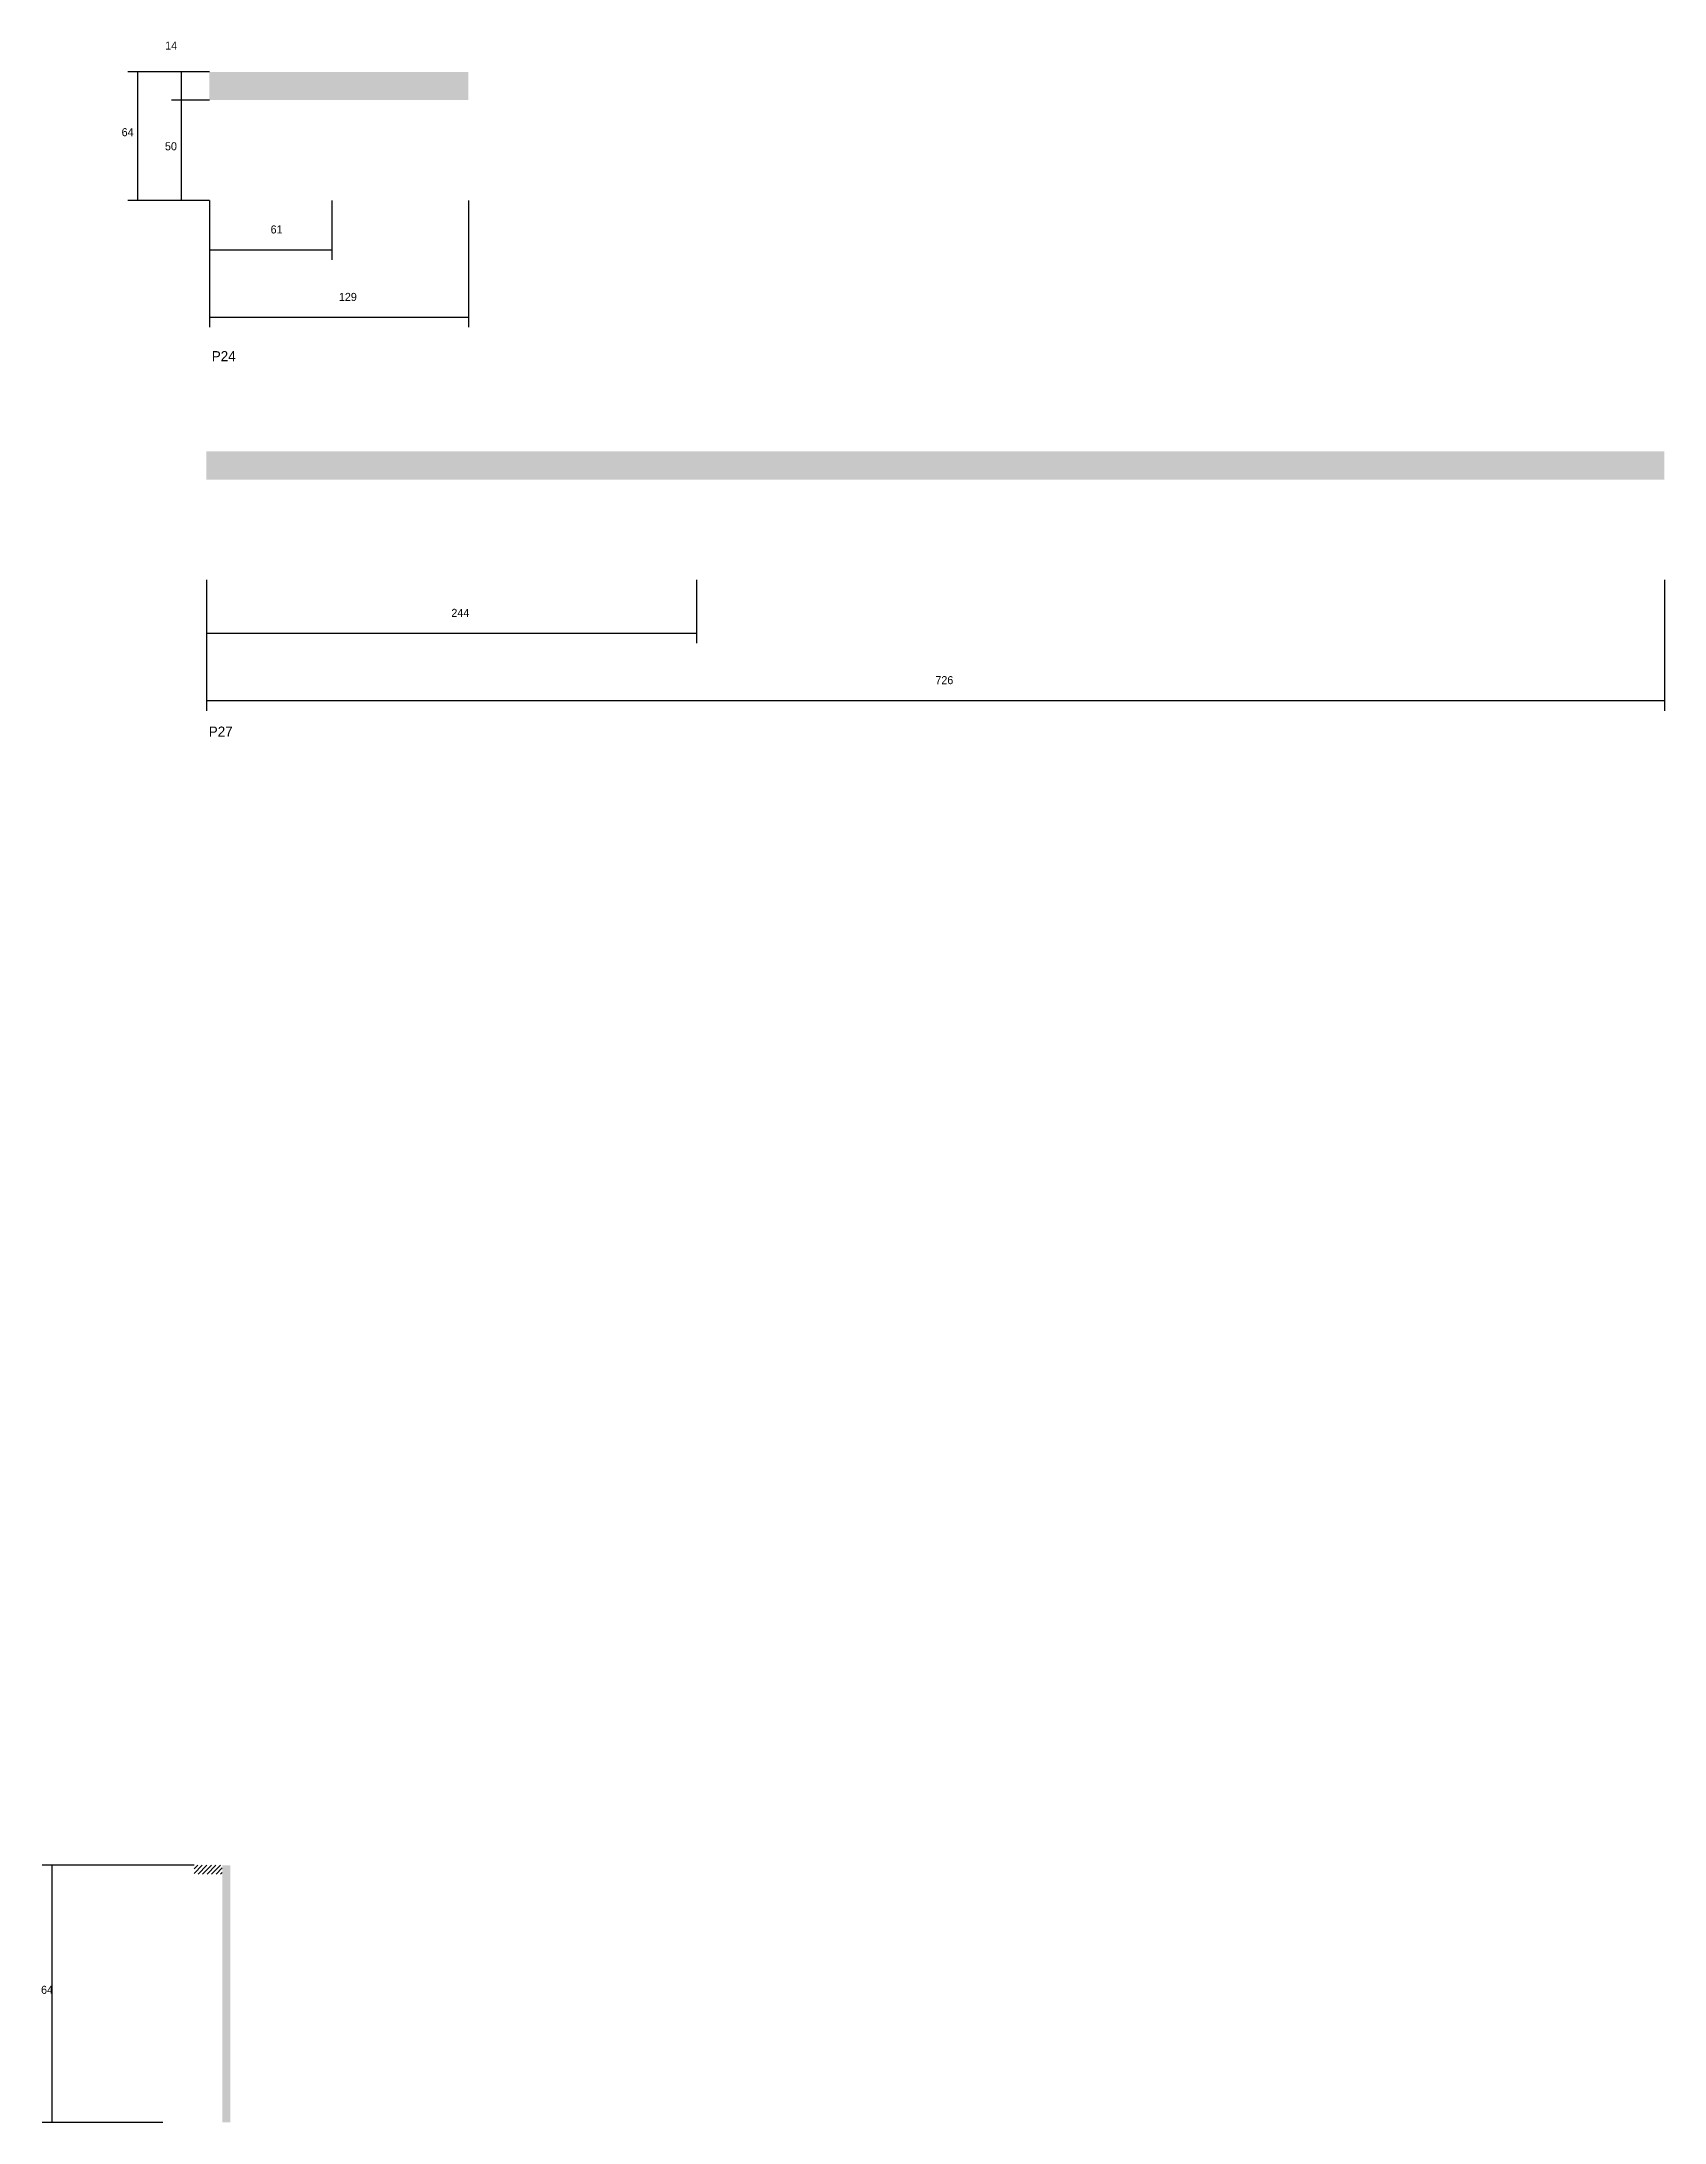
# Model space of a CAD drawing. Header units: metres. Extents: x 6475 to 8841, y 7871 to 9160.
# Drawn here: x 8033 to 8841, y 7871 to 8906 of the extents above; entities that cross this region are included whole.
import ezdxf

# ---------------------------------------------------------------- set-up
doc = ezdxf.new("R2010")
doc.units = ezdxf.units.M
for name, color, linetype in [('COTA', 2, 'Continuous'), ('Hachura', 8, 'Continuous'), ('NOMENCLATURA', 7, 'Continuous')]:
    doc.layers.add(name, color=color, linetype=linetype)

msp = doc.modelspace()

# ---------------------------------------------------------------- texts
at = {"layer": 'COTA'}
for s, p in [('14', (8094.6, 8902.5)), ('64', (8072.9, 8859.4)), ('50', (8094.5, 8852.4)), ('61', (8147.1, 8811)), ('129', (8181.1, 8777.4)), ('244', (8237.1, 8620.1)), ('726', (8478.1, 8586.6)), ('64', (8032.8, 7934.6))]:
    msp.add_text(s, height=4, dxfattribs=at).set_placement(p)
at = {"layer": 'NOMENCLATURA'}
for s, p in [('P24', (8117.8, 8747.4)), ('P27', (8116.3, 8560.5))]:
    msp.add_text(s, height=5, dxfattribs=at).set_placement(p)

# ---------------------------------------------------------------- hatches: boundary and pattern name
at = {"layer": 'COTA'}
h = msp.add_hatch(dxfattribs=at)
h.set_pattern_fill('AR-CONC', scale=0.03)
h.paths.add_polyline_path([(8245.6, 8891.4), (8116.6, 8891.4), (8116.6, 8891.4), (8116.6, 8877.4), (8116.6, 8877.4), (8245.6, 8877.4), (8245.6, 8877.4), (8245.6, 8891.4)])
h = msp.add_hatch(dxfattribs=at)
h.set_pattern_fill('AR-CONC', scale=0.03)
h.paths.add_polyline_path([(8841.1, 8702.5), (8841.1, 8688.5), (8841.1, 8688.5), (8115.1, 8688.5), (8115.1, 8688.5), (8115.1, 8702.5), (8115.1, 8702.5), (8841.1, 8702.5)])
at = {"layer": 'Hachura'}
h = msp.add_hatch(dxfattribs=at)
h.set_pattern_fill('ANSI31', scale=0.5)
h.paths.add_polyline_path([(8123, 7994.2), (8123, 7998.6), (8123, 7998.6), (8109, 7998.6), (8109, 7998.6), (8109, 7994.2), (8109, 7994.2), (8123, 7994.2)])
h = msp.add_hatch(color=8, dxfattribs=at)
h.dxf.hatch_style = 1
h.paths.add_polyline_path([(8123, 7998.6), (8127, 7998.6), (8127, 7998.6), (8127, 7870.6), (8127, 7870.6), (8123, 7870.6), (8123, 7870.6), (8123, 7998.6)])

# ---------------------------------------------------------------- linework, layer by layer
at = {"layer": 'COTA'}
for p, q in [((8116.6, 8891.4), (8076, 8891.4)), ((8081, 8827.4), (8081, 8891.4)), ((8116.6, 8891.4), (8097.7, 8891.4)), ((8102.7, 8877.4), (8102.7, 8891.4)), ((8116.6, 8877.4), (8097.7, 8877.4)), ((8116.6, 8877.4), (8097.7, 8877.4)), ((8102.7, 8827.4), (8102.7, 8877.4)), ((8116.6, 8827.4), (8076, 8827.4)), ((8116.6, 8827.4), (8097.7, 8827.4)), ((8116.6, 8827.4), (8116.6, 8797.9)), ((8116.6, 8827.4), (8116.6, 8764.3)), ((8177.6, 8827.4), (8177.6, 8797.9)), ((8245.6, 8827.4), (8245.6, 8764.3)), ((8116.6, 8802.9), (8177.6, 8802.9)), ((8116.6, 8769.3), (8245.6, 8769.3)), ((8115.1, 8638.5), (8115.1, 8607)), ((8115.1, 8638.5), (8115.1, 8573.4)), ((8359.1, 8638.5), (8359.1, 8607)), ((8841.1, 8638.5), (8841.1, 8573.4)), ((8115.1, 8612), (8359.1, 8612)), ((8115.1, 8578.4), (8841.1, 8578.4)), ((8109, 7998.6), (8033.3, 7998.6)), ((8038.3, 7870.6), (8038.3, 7998.6)), ((8093.4, 7870.6), (8033.3, 7870.6))]:
    msp.add_line(p, q, dxfattribs=at)

msp.set_redraw_order([(e.dxf.handle, doc.entitydb.next_handle()) for e in msp.query("TEXT MTEXT ATTDEF DIMENSION ARC_DIMENSION")])  # texts and dimensions are drawn at this point

doc.saveas('drawing.dxf')
